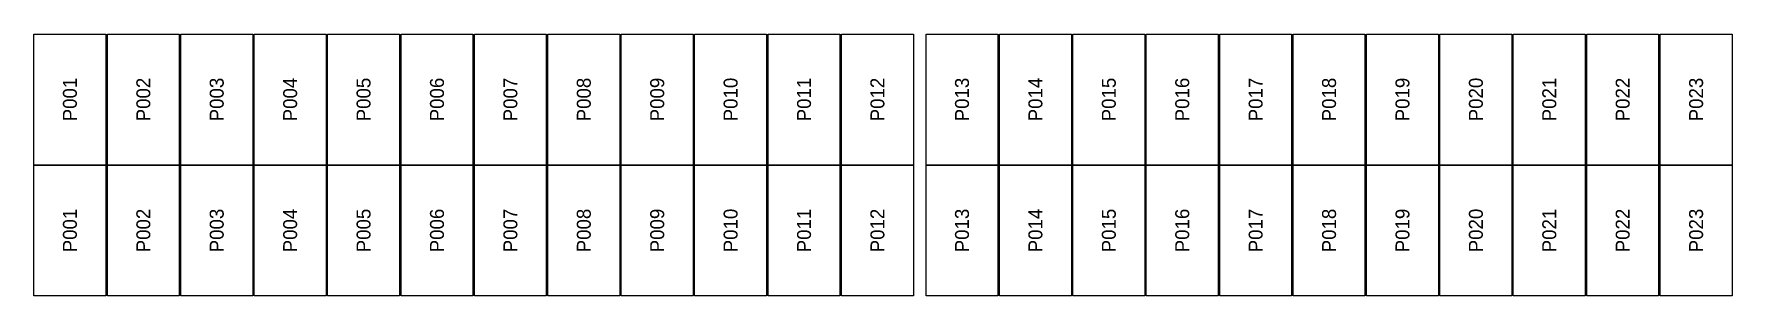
# Model space of a CAD drawing. Extents: x 296295 to 296770, y 651564 to 652121.
# Drawn here: x 296518.48 to 296545.26, y 651726.64 to 651730.76 of the extents above; entities that cross this region are included whole.
import ezdxf
from ezdxf.enums import TextEntityAlignment as Align

# ---------------------------------------------------------------- set-up
doc = ezdxf.new("R2010")
doc.units = 0

msp = doc.modelspace()

# ---------------------------------------------------------------- texts
at = {"layer": 'PANEL_POSITION'}
for s, p in [('P001', (296519.043, 651729.731)), ('P002', (296520.201, 651729.731)), ('P003', (296521.359, 651729.731)), ('P004', (296522.517, 651729.731)), ('P005', (296523.675, 651729.731)), ('P006', (296524.833, 651729.731)), ('P007', (296525.991, 651729.731)), ('P008', (296527.149, 651729.731)), ('P009', (296528.307, 651729.731)), ('P010', (296529.465, 651729.731)), ('P011', (296530.623, 651729.731)), ('P012', (296531.781, 651729.731)), ('P013', (296533.115, 651729.731)), ('P014', (296534.273, 651729.731)), ('P015', (296535.431, 651729.731)), ('P016', (296536.589, 651729.731)), ('P017', (296537.747, 651729.731)), ('P018', (296538.905, 651729.731)), ('P019', (296540.063, 651729.731)), ('P020', (296541.221, 651729.731)), ('P021', (296542.379, 651729.731)), ('P022', (296543.537, 651729.731)), ('P023', (296544.695, 651729.731)), ('P001', (296519.043, 651727.668)), ('P002', (296520.201, 651727.668)), ('P003', (296521.359, 651727.668)), ('P004', (296522.517, 651727.668)), ('P005', (296523.675, 651727.668)), ('P006', (296524.833, 651727.668)), ('P007', (296525.991, 651727.668)), ('P008', (296527.149, 651727.668)), ('P009', (296528.307, 651727.668)), ('P010', (296529.465, 651727.668)), ('P011', (296530.623, 651727.668)), ('P012', (296531.781, 651727.668)), ('P013', (296533.115, 651727.668)), ('P014', (296534.273, 651727.668)), ('P015', (296535.431, 651727.668)), ('P016', (296536.589, 651727.668)), ('P017', (296537.747, 651727.668)), ('P018', (296538.905, 651727.668)), ('P019', (296540.063, 651727.668)), ('P020', (296541.221, 651727.668)), ('P021', (296542.379, 651727.668)), ('P022', (296543.537, 651727.668)), ('P023', (296544.695, 651727.668))]:
    msp.add_text(s, height=0.22, rotation=90, dxfattribs=at).set_placement(p, align=Align.MIDDLE_CENTER)

# ---------------------------------------------------------------- linework, layer by layer
at = {"layer": 'PANELS_MASTER'}
for points in [[(296518.476, 651730.763), (296519.61, 651730.763), (296519.61, 651728.7), (296518.476, 651728.7)], [(296519.634, 651730.763), (296520.768, 651730.763), (296520.768, 651728.7), (296519.634, 651728.7)], [(296520.792, 651730.763), (296521.926, 651730.763), (296521.926, 651728.7), (296520.792, 651728.7)], [(296521.95, 651730.763), (296523.084, 651730.763), (296523.084, 651728.7), (296521.95, 651728.7)], [(296523.108, 651730.763), (296524.242, 651730.763), (296524.242, 651728.7), (296523.108, 651728.7)], [(296524.266, 651730.763), (296525.4, 651730.763), (296525.4, 651728.7), (296524.266, 651728.7)], [(296525.424, 651730.763), (296526.558, 651730.763), (296526.558, 651728.7), (296525.424, 651728.7)], [(296526.582, 651730.763), (296527.716, 651730.763), (296527.716, 651728.7), (296526.582, 651728.7)], [(296527.74, 651730.763), (296528.874, 651730.763), (296528.874, 651728.7), (296527.74, 651728.7)], [(296528.898, 651730.763), (296530.032, 651730.763), (296530.032, 651728.7), (296528.898, 651728.7)], [(296530.056, 651730.763), (296531.19, 651730.763), (296531.19, 651728.7), (296530.056, 651728.7)], [(296531.214, 651730.763), (296532.348, 651730.763), (296532.348, 651728.7), (296531.214, 651728.7)], [(296532.548, 651730.763), (296533.682, 651730.763), (296533.682, 651728.7), (296532.548, 651728.7)], [(296533.706, 651730.763), (296534.84, 651730.763), (296534.84, 651728.7), (296533.706, 651728.7)], [(296534.864, 651730.763), (296535.998, 651730.763), (296535.998, 651728.7), (296534.864, 651728.7)], [(296536.022, 651730.763), (296537.156, 651730.763), (296537.156, 651728.7), (296536.022, 651728.7)], [(296537.18, 651730.763), (296538.314, 651730.763), (296538.314, 651728.7), (296537.18, 651728.7)], [(296538.338, 651730.763), (296539.472, 651730.763), (296539.472, 651728.7), (296538.338, 651728.7)], [(296539.496, 651730.763), (296540.63, 651730.763), (296540.63, 651728.7), (296539.496, 651728.7)], [(296540.654, 651730.763), (296541.788, 651730.763), (296541.788, 651728.7), (296540.654, 651728.7)], [(296541.812, 651730.763), (296542.946, 651730.763), (296542.946, 651728.7), (296541.812, 651728.7)], [(296542.97, 651730.763), (296544.104, 651730.763), (296544.104, 651728.7), (296542.97, 651728.7)], [(296544.128, 651730.763), (296545.262, 651730.763), (296545.262, 651728.7), (296544.128, 651728.7)], [(296518.476, 651728.7), (296519.61, 651728.7), (296519.61, 651726.637), (296518.476, 651726.637)], [(296519.634, 651728.7), (296520.768, 651728.7), (296520.768, 651726.637), (296519.634, 651726.637)], [(296520.792, 651728.7), (296521.926, 651728.7), (296521.926, 651726.637), (296520.792, 651726.637)], [(296521.95, 651728.7), (296523.084, 651728.7), (296523.084, 651726.637), (296521.95, 651726.637)], [(296523.108, 651728.7), (296524.242, 651728.7), (296524.242, 651726.637), (296523.108, 651726.637)], [(296524.266, 651728.7), (296525.4, 651728.7), (296525.4, 651726.637), (296524.266, 651726.637)], [(296525.424, 651728.7), (296526.558, 651728.7), (296526.558, 651726.637), (296525.424, 651726.637)], [(296526.582, 651728.7), (296527.716, 651728.7), (296527.716, 651726.637), (296526.582, 651726.637)], [(296527.74, 651728.7), (296528.874, 651728.7), (296528.874, 651726.637), (296527.74, 651726.637)], [(296528.898, 651728.7), (296530.032, 651728.7), (296530.032, 651726.637), (296528.898, 651726.637)], [(296530.056, 651728.7), (296531.19, 651728.7), (296531.19, 651726.637), (296530.056, 651726.637)], [(296531.214, 651728.7), (296532.348, 651728.7), (296532.348, 651726.637), (296531.214, 651726.637)], [(296532.548, 651728.7), (296533.682, 651728.7), (296533.682, 651726.637), (296532.548, 651726.637)], [(296533.706, 651728.7), (296534.84, 651728.7), (296534.84, 651726.637), (296533.706, 651726.637)], [(296534.864, 651728.7), (296535.998, 651728.7), (296535.998, 651726.637), (296534.864, 651726.637)], [(296536.022, 651728.7), (296537.156, 651728.7), (296537.156, 651726.637), (296536.022, 651726.637)], [(296537.18, 651728.7), (296538.314, 651728.7), (296538.314, 651726.637), (296537.18, 651726.637)], [(296538.338, 651728.7), (296539.472, 651728.7), (296539.472, 651726.637), (296538.338, 651726.637)], [(296539.496, 651728.7), (296540.63, 651728.7), (296540.63, 651726.637), (296539.496, 651726.637)], [(296540.654, 651728.7), (296541.788, 651728.7), (296541.788, 651726.637), (296540.654, 651726.637)], [(296541.812, 651728.7), (296542.946, 651728.7), (296542.946, 651726.637), (296541.812, 651726.637)], [(296542.97, 651728.7), (296544.104, 651728.7), (296544.104, 651726.637), (296542.97, 651726.637)], [(296544.128, 651728.7), (296545.262, 651728.7), (296545.262, 651726.637), (296544.128, 651726.637)]]:
    msp.add_lwpolyline(points, close=True, dxfattribs=at)

msp.set_redraw_order([(e.dxf.handle, doc.entitydb.next_handle()) for e in msp.query("TEXT MTEXT ATTDEF DIMENSION ARC_DIMENSION")])  # texts and dimensions are drawn at this point

doc.saveas('drawing.dxf')
